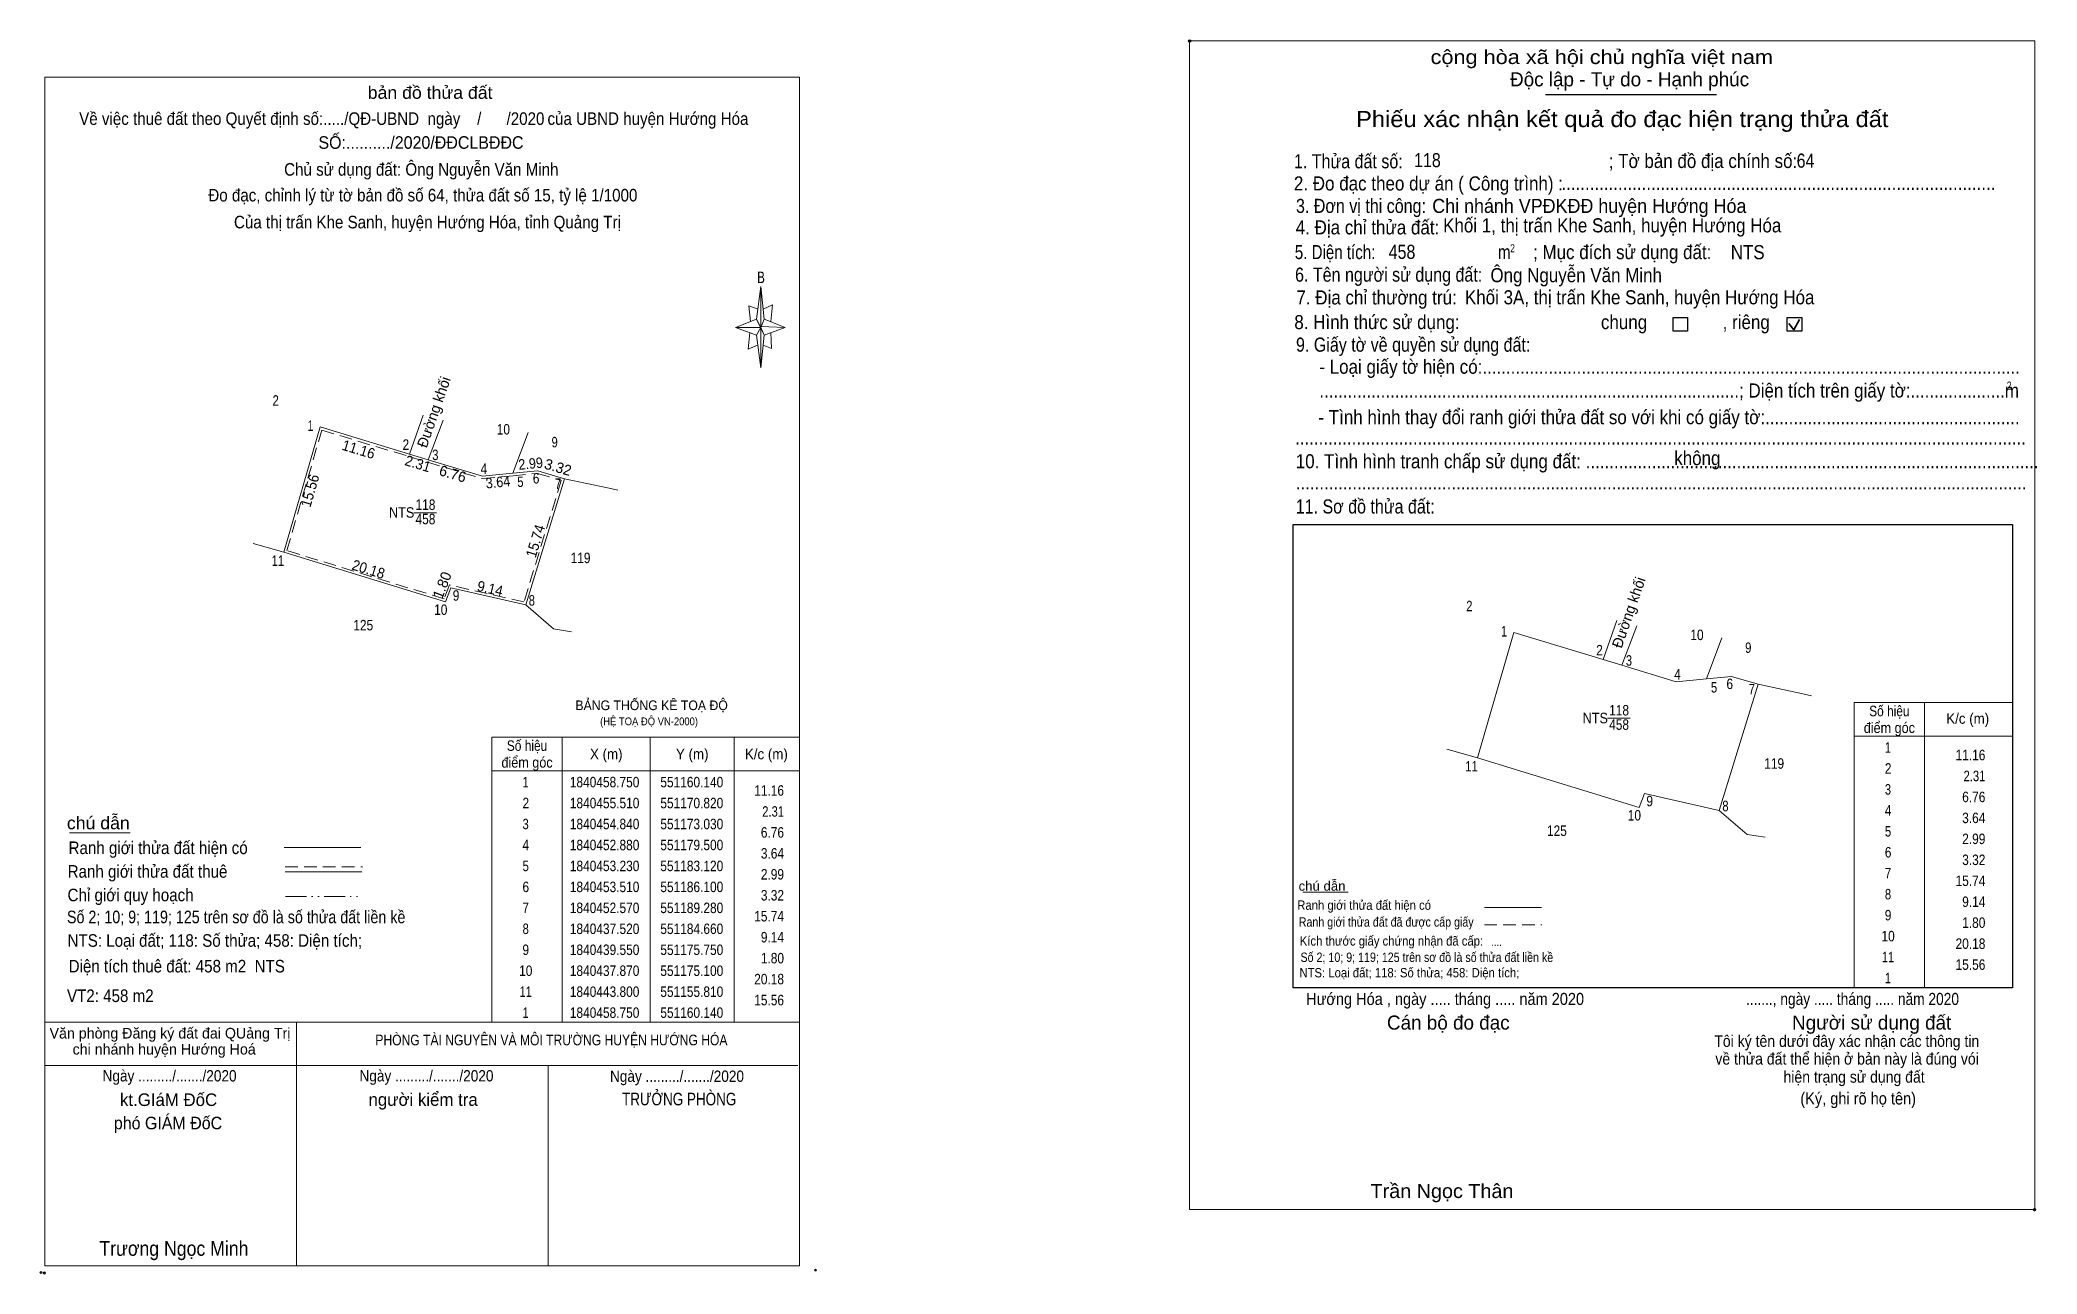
# Model space of a CAD drawing. Header units: metres. Extents: x 550779 to 551256, y 1840412 to 1840563.
# Drawn here: x 550778.8 to 551017, y 1840416.2 to 1840563.4 of the extents above; entities that cross this region are included whole.
import ezdxf
from ezdxf.enums import TextEntityAlignment as Align

# ---------------------------------------------------------------- set-up
doc = ezdxf.new("R2010")
doc.units = ezdxf.units.M
doc.header["$LTSCALE"] = 0.5
doc.header["$PDMODE"] = 32
doc.header["$PDSIZE"] = 0.25
doc.linetypes.add('DASH_DOUBLE_DOT', pattern=[9.2, 5, -1.2, 0.3, -1.2, 0.3, -1.2])
doc.linetypes.add('MEDIUM_DASHED', pattern=[4.5, 3, -1.5])
for name, color, linetype, lineweight in [('1', 7, 'Continuous', 13), ('10', 7, 'Continuous', 13), ('17', 7, 'Continuous', 13), ('2', 7, 'Continuous', 25), ('36', 7, 'Continuous', 13), ('5', 7, 'Continuous', 13), ('6', 7, 'Continuous', 13), ('63', 7, 'Continuous', 13)]:
    doc.layers.add(name, color=color, linetype=linetype, lineweight=lineweight)

msp = doc.modelspace()

# ---------------------------------------------------------------- texts
at = {"layer": '1'}
for s, height, width, p in [('BẢNG THỐNG KÊ TOẠ ĐỘ ', 1.15, 0.95, (550852, 1840483.5)), ('(HỆ TOẠ ĐỘ VN-2000)', 0.9335, 0.9, (550851.49, 1840481.69)), ('NTS', 1.25, 0.9, (550964.35, 1840481.93)), ('118', 1.25, 0.85, (550967.185, 1840482.86)), ('458', 1.25, 0.85, (550967.185, 1840481.15))]:
    msp.add_text(s, height=height, dxfattribs=dict(at, width=width)).set_placement(p, align=Align.CENTER)
at = {"layer": '10'}
for s, width, p in [('2', 0.8, (550806.96, 1840519.81)), ('10', 0.85, (550834.115, 1840516.37)), ('9', 0.8, (550840.235, 1840514.84)), ('118', 0.85, (550824.825, 1840507.38)), ('NTS', 0.9, (550821.99, 1840506.45)), ('458', 0.85, (550824.825, 1840505.67)), ('119', 0.85, (550843.32, 1840501.03)), ('125', 0.85, (550817.405, 1840493.01))]:
    msp.add_text(s, height=1.25, dxfattribs=dict(at, width=width)).set_placement(p, align=Align.CENTER)
for s, width, p in [(' 1', 0.75, (550811.46, 1840516.8)), (' 2', 0.85, (550822.88, 1840514.54)), (' 3', 0.8, (550826.37, 1840513.32)), (' 4', 0.85, (550832.19, 1840511.67)), (' 5', 0.8, (550836.52, 1840510.11)), (' 6', 0.85, (550838.42, 1840510.53)), (' 7', 0.8, (550841.02, 1840509.89)), (' 11', 0.8, (550807.97, 1840500.7)), (' 9', 0.85, (550828.87, 1840496.55)), (' 8', 0.8, (550837.88, 1840495.96)), (' 10', 0.85, (550827.44, 1840494.85))]:
    msp.add_text(s, height=1.25, dxfattribs=dict(at, width=width)).set_placement(p, align=Align.RIGHT)
for s, rotation, width, p in [('11.16', 343.124, 0.95, (550816.6736, 1840513.9995)), ('2.31', 343.134, 0.95, (550823.7387, 1840512.2978)), ('2.99', 5.368, 0.9, (550837.4265, 1840512.2859)), ('15.56', 73.847, 0.95, (550811.6435, 1840509.5011)), ('3.64', 5.522, 0.9, (550833.5299, 1840510.0711)), ('15.74', 72.935, 0.95, (550838.5399, 1840503.4816)), ('20.18', 342.912, 0.95, (550817.8464, 1840499.707)), ('9.14', 347.165, 0.95, (550832.3962, 1840497.3968))]:
    msp.add_text(s, height=1.25, rotation=rotation, dxfattribs=dict(at, width=width)).set_placement(p, align=Align.CENTER)
for s, rotation, p in [('3.32', 343.532, (550840.4578, 1840511.8713)), ('6.76', 343.147, (550827.9038, 1840511.0884)), ('1.80', 68.848, (550827.3937, 1840498.1745))]:
    msp.add_text(s, height=1.25, rotation=rotation, dxfattribs=at).set_placement(p, align=Align.CENTER)
at = {"layer": '2'}
for s, height, width, p in [('cộng hòa xã hội chủ nghĩa việt nam', 1.682, 1.15, (550944.7, 1840560.56)), ('1. Thửa đất số:', 1.682, 0.85, (550928.41, 1840548.12)), ('118', 1.68, 0.85, (550942.73, 1840548.26)), ('; Tờ bản đồ địa chính số:', 1.682, 0.9, (550965.95, 1840548.16)), ('64', 1.68, 0.85, (550988.36, 1840548.2)), ('2. Đo đạc theo dự án ( Công trình) : ', 1.683, 0.9, (550928.4, 1840545.48)), ('3. Đơn vị thi công:', 1.683, 0.85, (550928.65, 1840542.8)), ('Chi nhánh VPĐKĐĐ huyện Hướng Hóa', 1.68, 0.95, (550944.9, 1840542.8)), ('............................................................................................', 1.683, 0.9, (550960.3, 1840545.54)), ('4. Địa chỉ thửa đất:', 1.683, 0.9, (550928.62, 1840540.24)), ('Khối 1, thị trấn Khe Sanh, huyện Hướng Hóa', 1.68, 0.9, (550946.2, 1840540.48)), ('5. Diện tích:', 1.683, 0.8, (550928.51, 1840537.29)), ('458', 1.68, 0.85, (550939.7, 1840537.32)), ('m', 1.682, 0.8, (550952.74, 1840537.29)), ('2', 0.9611, 0.8, (550954.19, 1840538.1)), ('; Mục đích sử dụng đất:', 1.682, 0.9, (550956.92, 1840537.29)), ('NTS', 1.68, 0.9, (550980.5, 1840537.28)), ('6. Tên người sử dụng đất:', 1.683, 0.85, (550928.54, 1840534.6)), ('Ông Nguyễn Văn Minh', 1.68, 0.9, (550951.84, 1840534.54)), ('7. Địa chỉ thường trú:', 1.683, 0.9, (550928.7, 1840531.88)), ('Khối 3A, thị trấn Khe Sanh, huyện Hướng Hóa', 1.68, 0.9, (550948.8, 1840531.9)), ('8. Hình thức sử dụng:', 1.683, 0.9, (550928.45, 1840528.94)), ('chung                , riêng', 1.682, 0.9, (550965.02, 1840528.94)), ('9. Giấy tờ về quyền sử dụng đất:', 1.683, 0.85, (550928.65, 1840526.25)), ('     - Loại giấy tờ hiện có:..................................................................................................................', 1.682, 0.9, (550928.62, 1840523.62)), ('     .........................................................................................; Diện tích trên giấy tờ:....................m', 1.682, 0.9, (550928.62, 1840520.78)), ('2', 0.9611, 0.8, (551013.42, 1840521.72)), ('     - Tình hình thay đổi ranh giới thửa đất so với khi có giấy tờ:......................................................', 1.682, 0.9, (550928.51, 1840517.6)), ('...........................................................................................................................................................', 1.682, 0.9, (550928.54, 1840515.16)), ('10. Tình hình tranh chấp sử dụng đất: ................................................................................................', 1.683, 0.9, (550928.62, 1840512.34)), ('không', 1.682, 0.9, (550973.76, 1840512.72)), ('11. Sơ đồ thửa đất:', 1.683, 0.85, (550928.62, 1840506.95)), ('...........................................................................................................................................................', 1.682, 0.9, (550928.62, 1840509.83)), ('Hướng Hóa , ngày ..... tháng ..... năm 2020', 1.441, 0.9, (550929.86, 1840448.33)), ('......., ngày ..... tháng ..... năm 2020', 1.441, 0.85, (550982.32, 1840448.33)), ('(Ký, ghi rõ họ tên)', 1.442, 0.9, (550988.8, 1840436.46)), ('Trần Ngọc Thân', 1.68, 1.05, (550937.54, 1840425.3))]:
    msp.add_text(s, height=height, dxfattribs=dict(at, width=width)).set_placement(p)
for s, p in [('Độc lập - Tự do - Hạnh phúc', (550954.18, 1840557.9)), ('Cán bộ đo đạc', (550939.5, 1840445.39)), ('Người sử dụng đất', (550987.81, 1840445.39))]:
    msp.add_text(s, height=1.682, dxfattribs=at).set_placement(p)
for s, height, width, p in [('Phiếu xác nhận kết quả đo đạc hiện trạng thửa đất', 1.922, 1.1, (550967.565, 1840553.04)), ('....', 0.935, 0.95, (550952.56, 1840455.38)), ('Tôi ký tên dưới đây xác nhận các thông tin', 1.39, 0.9, (550994.34, 1840443.33)), ('về thửa đất thể hiện ở bản này là đúng vói', 1.39, 0.9, (550994.375, 1840441.22)), ('hiện trạng sử dụng đất', 1.39, 0.9, (550995.215, 1840439.06))]:
    msp.add_text(s, height=height, dxfattribs=dict(at, width=width)).set_placement(p, align=Align.CENTER)
msp.add_text('.', height=0.4806, dxfattribs=at).set_placement((551016.7285, 1840423.67), align=Align.CENTER)
at = {"layer": '5'}
for s, height, width, p in [('bản đồ thửa đất', 1.5, 1.05, (550825.38, 1840556.41)), ('Về việc thuê đất theo Quyết định số:...../QĐ-UBND  ngày    /      /2020', 1.5, 0.9, (550811.27, 1840553.3)), ('của UBND huyện Hướng Hóa', 1.5, 0.9, (550851.36, 1840553.3)), ('SỐ:........../2020/ĐĐCLBĐĐC', 1.5, 0.95, (550824.29, 1840550.45)), ('Chủ sử dụng đất: Ông Nguyễn Văn Minh', 1.5, 0.9, (550824.33, 1840547.24)), ('Đo đạc, chỉnh lý từ tờ bản đồ số 64, thửa đất số 15, tỷ lệ 1/1000 ', 1.5, 0.9, (550824.765, 1840544.17)), ('Của thị trấn Khe Sanh, huyện Hướng Hóa, tỉnh Quảng Trị', 1.5, 0.9, (550825.06, 1840540.96)), ('B', 1.378, 0.75, (550864.845, 1840534.43)), ('Ngày ........./......./2020', 1.35, 0.9, (550794.305, 1840439.21)), ('Ngày ........./......./2020', 1.35, 0.9, (550824.945, 1840439.21)), ('Ngày ........./......./2020', 1.35, 0.9, (550854.825, 1840439.16)), ('TRƯỞNG PHÒNG', 1.5, 0.8, (550855.085, 1840436.36)), ('phó GIÁM ĐốC', 1.5, 0.95, (550794.12, 1840433.5)), ('Trương Ngọc Minh', 1.75, 0.9, (550794.825, 1840418.41))]:
    msp.add_text(s, height=height, dxfattribs=dict(at, width=width)).set_placement(p, align=Align.CENTER)
for s, p in [('kt.GIáM ĐốC', (550794.185, 1840436.28)), ('người kiểm tra', (550824.545, 1840436.3))]:
    msp.add_text(s, height=1.5, dxfattribs=at).set_placement(p, align=Align.CENTER)
at = {"layer": '6'}
for s, height, width, p in [('chú dẫn', 1.5, 1.05, (550782.06, 1840469.29)), ('Ranh giới thửa đất hiện có ', 1.5, 0.9, (550782.26, 1840466.33)), ('Ranh giới thửa đất thuê', 1.5, 0.9, (550782.15, 1840463.51)), ('Chỉ giới quy hoạch', 1.5, 0.9, (550782.14, 1840460.7)), ('chú dẫn', 1.12, 1.05, (550928.96, 1840461.96)), ('Số 2; 10; 9; 119; 125 trên sơ đồ là số thửa đất liền kề', 1.5, 0.85, (550782.07, 1840458.08)), ('Ranh giới thửa đất hiện có ', 1.12, 0.9, (550928.8, 1840459.68)), ('Ranh giới thửa đất đã được cấp giấy', 1.12, 0.85, (550928.98, 1840457.67)), ('NTS: Loại đất; 118: Số thửa; 458: Diện tích;', 1.5, 0.9, (550782.14, 1840455.27)), ('Kích thước giấy chứng nhận đã cấp:', 1.12, 0.9, (550929.1, 1840455.41)), ('Diện tích thuê đất: 458 m2  NTS', 1.5, 0.9, (550782.27, 1840452.21)), ('Số 2; 10; 9; 119; 125 trên sơ đồ là số thửa đất liền kề', 1.12, 0.85, (550929.19, 1840453.46)), ('NTS: Loại đất; 118: Số thửa; 458: Diện tích;', 1.12, 0.9, (550929.06, 1840451.62)), ('VT2: 458 m2', 1.5, 0.9, (550782.07, 1840448.68))]:
    msp.add_text(s, height=height, dxfattribs=dict(at, width=width)).set_placement(p)
for s, p in [(' Văn phòng Đăng ký đất đai QUảng Trị', (550794.12, 1840444.33)), ('chi nhánh huyện Hướng Hoá', (550793.66, 1840442.42))]:
    msp.add_text(s, height=1.267, dxfattribs=at).set_placement(p, align=Align.CENTER)
at = {"layer": '6', "width": 0.85}
msp.add_text('PHÒNG TÀI NGUYÊN VÀ MÔI TRƯỜNG HUYỆN HƯỚNG HÓA', height=1.27, dxfattribs=at).set_placement((550839.845, 1840443.52), align=Align.CENTER)
at = {"layer": '63'}
for p in [(550826.4128, 1840518.8444), (550968.9228, 1840494.9444)]:
    msp.add_text('Đường khối', height=1.25, rotation=70.792, dxfattribs=at).set_placement(p, align=Align.CENTER)
for s, width, p in [('2', 0.8, (550949.32, 1840495.29)), ('10', 0.85, (550976.475, 1840491.85)), ('9', 0.8, (550982.595, 1840490.32)), ('Số hiệu', 0.85, (550999.42, 1840482.77)), ('K/c (m)', 0.95, (551008.765, 1840481.87)), ('điểm góc', 0.9, (550999.42, 1840480.77)), ('điểm góc', 0.9, (550836.94, 1840476.64)), ('Số hiệu', 0.85, (550836.94, 1840478.64)), ('X (m)', 0.95, (550846.39, 1840477.64)), ('Y (m)', 0.95, (550856.645, 1840477.64)), ('K/c (m)', 0.95, (550865.485, 1840477.64)), ('119', 0.85, (550985.68, 1840476.51)), (' 1', 0.75, (550999.07, 1840478.42)), (' 1', 0.75, (550836.59, 1840474.29)), ('1840458.750', 0.85, (550846.19, 1840474.29)), ('551160.140', 0.85, (550856.59, 1840474.29)), (' 2', 0.85, (550999.075, 1840475.92)), (' 2', 0.85, (550836.595, 1840471.79)), ('1840455.510', 0.85, (550846.19, 1840471.79)), ('551170.820', 0.85, (550856.59, 1840471.79)), (' 3', 0.8, (550999.065, 1840473.42)), (' 3', 0.8, (550836.585, 1840469.29)), ('1840454.840', 0.85, (550846.19, 1840469.29)), ('551173.030', 0.85, (550856.59, 1840469.29)), (' 4', 0.85, (550999.07, 1840470.92)), ('125', 0.85, (550959.765, 1840468.49)), (' 5', 0.8, (550999.075, 1840468.42)), (' 4', 0.85, (550836.59, 1840466.79)), ('1840452.880', 0.85, (550846.19, 1840466.79)), ('551179.500', 0.85, (550856.59, 1840466.79)), (' 6', 0.85, (550999.075, 1840465.92)), (' 5', 0.8, (550836.595, 1840464.29)), ('1840453.230', 0.85, (550846.19, 1840464.29)), ('551183.120', 0.85, (550856.59, 1840464.29)), (' 7', 0.8, (550999.075, 1840463.42)), (' 6', 0.85, (550836.595, 1840461.79)), ('1840453.510', 0.85, (550846.19, 1840461.79)), ('551186.100', 0.85, (550856.59, 1840461.79)), (' 8', 0.8, (550999.075, 1840460.92)), (' 7', 0.8, (550836.595, 1840459.29)), ('1840452.570', 0.85, (550846.19, 1840459.29)), ('551189.280', 0.85, (550856.59, 1840459.29)), (' 9', 0.85, (550999.07, 1840458.42)), (' 8', 0.8, (550836.595, 1840456.79)), ('1840437.520', 0.85, (550846.19, 1840456.79)), ('551184.660', 0.85, (550856.59, 1840456.79)), (' 10', 0.85, (550999.07, 1840455.92)), (' 9', 0.85, (550836.59, 1840454.29)), ('1840439.550', 0.85, (550846.19, 1840454.29)), ('551175.750', 0.85, (550856.59, 1840454.29)), (' 11', 0.8, (550999.07, 1840453.42)), (' 10', 0.85, (550836.59, 1840451.79)), ('1840437.870', 0.85, (550846.19, 1840451.79)), ('551175.100', 0.85, (550856.59, 1840451.79)), (' 1', 0.75, (550999.07, 1840450.92)), (' 11', 0.8, (550836.59, 1840449.29)), ('1840443.800', 0.85, (550846.19, 1840449.29)), ('551155.810', 0.85, (550856.59, 1840449.29)), (' 1', 0.75, (550836.59, 1840446.79)), ('1840458.750', 0.85, (550846.19, 1840446.79)), ('551160.140', 0.85, (550856.59, 1840446.79))]:
    msp.add_text(s, height=1.25, dxfattribs=dict(at, width=width)).set_placement(p, align=Align.CENTER)
for s, width, p in [(' 1', 0.75, (550953.82, 1840492.28)), (' 2', 0.85, (550965.24, 1840490.02)), (' 3', 0.8, (550968.73, 1840488.8)), (' 4', 0.85, (550974.55, 1840487.15)), (' 6', 0.85, (550980.78, 1840486.01)), (' 5', 0.8, (550978.88, 1840485.59)), (' 7', 0.8, (550983.38, 1840485.37)), ('11.16', 0.85, (551010.87, 1840477.52)), (' 11', 0.8, (550950.33, 1840476.18)), ('2.31', 0.8, (551010.87, 1840475.02)), ('11.16', 0.85, (550867.59, 1840473.29)), (' 9', 0.85, (550971.23, 1840472.03)), ('6.76', 0.85, (551010.87, 1840472.52)), ('2.31', 0.8, (550867.59, 1840470.79)), (' 10', 0.85, (550969.8, 1840470.33)), (' 8', 0.8, (550980.24, 1840471.44)), ('3.64', 0.85, (551010.87, 1840470.02)), ('6.76', 0.85, (550867.59, 1840468.29)), ('2.99', 0.85, (551010.87, 1840467.52)), ('3.64', 0.85, (550867.59, 1840465.79)), ('3.32', 0.85, (551010.87, 1840465.02)), ('2.99', 0.85, (550867.59, 1840463.29)), ('15.74', 0.85, (551010.87, 1840462.52)), ('3.32', 0.85, (550867.59, 1840460.79)), ('9.14', 0.85, (551010.87, 1840460.02)), ('15.74', 0.85, (550867.59, 1840458.29)), ('1.80', 0.85, (551010.87, 1840457.52)), ('9.14', 0.85, (550867.59, 1840455.79)), ('20.18', 0.85, (551010.87, 1840455.02)), ('1.80', 0.85, (550867.59, 1840453.29)), ('20.18', 0.85, (550867.59, 1840450.79)), ('15.56', 0.85, (551010.87, 1840452.52)), ('15.56', 0.85, (550867.59, 1840448.29))]:
    msp.add_text(s, height=1.25, dxfattribs=dict(at, width=width)).set_placement(p, align=Align.RIGHT)

# ---------------------------------------------------------------- linework, layer by layer
at = {"layer": '1'}
msp.add_lwpolyline([(550954.62, 1840492.76), (550965.3, 1840489.52), (550967.51, 1840488.85), (550973.98, 1840486.89), (550977.6, 1840487.24), (550980.58, 1840487.52), (550983.76, 1840486.58), (550979.14, 1840471.53), (550970.23, 1840473.56), (550969.58, 1840471.88), (550950.29, 1840477.81)], close=True, dxfattribs=at)
at = {"layer": '10'}
for p, q in [((550822.94, 1840514.04), (550824.56, 1840518.69)), ((550812.26, 1840517.28), (550807.93, 1840502.33)), ((550812.26, 1840517.28), (550822.94, 1840514.04)), ((550825.15, 1840513.37), (550826.94, 1840518.07)), ((550835.24, 1840511.76), (550837.08, 1840516.63)), ((550822.94, 1840514.04), (550825.15, 1840513.37)), ((550825.15, 1840513.37), (550831.62, 1840511.41)), ((550831.62, 1840511.41), (550835.24, 1840511.76)), ((550835.24, 1840511.76), (550838.22, 1840512.04)), ((550836.78, 1840496.05), (550841.4, 1840511.1)), ((550838.22, 1840512.04), (550841.4, 1840511.1)), ((550841.4, 1840511.1), (550846.75, 1840509.96)), ((550847.78, 1840509.74), (550846.75, 1840509.96)), ((550823.43, 1840507.04), (550826.13, 1840507.05)), ((550804.29, 1840503.38), (550807.94, 1840502.33)), ((550836.78, 1840496.05), (550840.08, 1840493.2)), ((550840.08, 1840493.2), (550842.23, 1840492.85)), ((550954.62, 1840492.76), (550950.29, 1840477.81)), ((550954.62, 1840492.76), (550965.3, 1840489.52)), ((550965.3, 1840489.52), (550966.92, 1840494.17)), ((550967.51, 1840488.85), (550969.3, 1840493.55)), ((550977.6, 1840487.24), (550979.44, 1840492.11)), ((550967.51, 1840488.85), (550973.98, 1840486.89)), ((550973.98, 1840486.89), (550977.6, 1840487.24)), ((550977.6, 1840487.24), (550980.58, 1840487.52)), ((550980.58, 1840487.52), (550983.76, 1840486.58)), ((550979.14, 1840471.53), (550983.76, 1840486.58)), ((550983.76, 1840486.58), (550989.11, 1840485.44)), ((550990.14, 1840485.22), (550989.11, 1840485.44)), ((550946.65, 1840478.86), (550950.3, 1840477.81)), ((550979.14, 1840471.53), (550982.44, 1840468.68)), ((550982.44, 1840468.68), (550984.59, 1840468.33))]:
    msp.add_line(p, q, dxfattribs=at)
msp.add_lwpolyline([(550812.26, 1840517.28), (550822.94, 1840514.04), (550825.15, 1840513.37), (550831.62, 1840511.41), (550835.24, 1840511.76), (550838.22, 1840512.04), (550841.4, 1840511.1), (550836.78, 1840496.05), (550827.87, 1840498.08), (550827.22, 1840496.4), (550807.93, 1840502.33)], close=True, dxfattribs=at)
at = {"layer": '10', "linetype": 'MEDIUM_DASHED'}
msp.add_lwpolyline([(550812.46, 1840516.9), (550822.85, 1840513.75), (550825.06, 1840513.08), (550831.59, 1840511.11), (550835.27, 1840511.46), (550838.19, 1840511.74), (550841.02, 1840510.9), (550836.57, 1840496.4), (550827.68, 1840498.43), (550827.04, 1840496.77), (550808.3, 1840502.53)], close=True, dxfattribs=at)
at = {"layer": '10'}
for points in [[(550807.93, 1840502.33), (550827.22, 1840496.4), (550827.87, 1840498.08), (550836.78, 1840496.05)], [(550950.29, 1840477.81), (550969.58, 1840471.88), (550970.23, 1840473.56), (550979.14, 1840471.53)]]:
    msp.add_lwpolyline(points, dxfattribs=at)
at = {"layer": '17'}
for p, q in [((550782.36, 1840468.87), (550789.6, 1840468.87)), ((550929.46, 1840461.8), (550934.86, 1840461.8))]:
    msp.add_line(p, q, dxfattribs=at)
at = {"layer": '2'}
for p, q in [((550958.41, 1840556.92), (550978.79, 1840556.92)), ((550928.32, 1840505.62), (551014.12, 1840505.62)), ((551014.12, 1840505.62), (551014.12, 1840450.39))]:
    msp.add_line(p, q, dxfattribs=at)
at = {"layer": '2', "lineweight": 35}
for p, q in [((550988.02, 1840528.86), (550988.72, 1840530.11)), ((550987.44, 1840529.6), (550988.02, 1840528.86))]:
    msp.add_line(p, q, dxfattribs=at)
at = {"layer": '2', "lineweight": 13}
msp.add_lwpolyline([(550915.96, 1840563.31), (551016.75, 1840563.31), (551016.75, 1840423.92), (550915.96, 1840423.92)], close=True, dxfattribs=at)
at = {"layer": '2'}
for points in [[(550973.63, 1840530.32), (550975.36, 1840530.32), (550975.36, 1840528.71), (550973.63, 1840528.71)], [(550987.25, 1840530.32), (550988.98, 1840530.32), (550988.98, 1840528.71), (550987.25, 1840528.71)]]:
    msp.add_lwpolyline(points, close=True, dxfattribs=at)
msp.add_lwpolyline([(551014.12, 1840450.39), (550928.32, 1840450.39), (550928.32, 1840505.62)], dxfattribs=at)
for p in [(550915.96, 1840563.31), (551016.74, 1840423.92)]:
    msp.add_point(p, dxfattribs=at)
at = {"layer": '36'}
msp.add_line((550965.3, 1840489.52), (550967.51, 1840488.85), dxfattribs=at)
at = {"layer": '5'}
for p, q in [((550864.31, 1840530.14), (550864.81, 1840534.04)), ((550865.21, 1840530.14), (550867.71, 1840529.14)), ((550864.31, 1840528.24), (550861.81, 1840529.14)), ((550865.21, 1840528.24), (550864.81, 1840524.34)), ((550866.01, 1840528.54), (550866.11, 1840526.64)), ((550866.11, 1840526.64), (550865.11, 1840527.04)), ((550809.44, 1840417.2), (550809.44, 1840446.26)), ((550779.44, 1840441.1), (550869.24, 1840441.1)), ((550779.44, 1840441.1), (550869.24, 1840441.1)), ((550779.44, 1840441.1), (550869.24, 1840441.1)), ((550839.44, 1840417.2), (550839.44, 1840441.1))]:
    msp.add_line(p, q, dxfattribs=at)
for points in [[(550779.44, 1840559), (550869.44, 1840559), (550869.44, 1840417.2), (550779.44, 1840417.2)], [(550864.81, 1840534.04), (550865.21, 1840530.14), (550864.81, 1840529.14)], [(550864.81, 1840529.14), (550861.81, 1840529.14), (550864.31, 1840530.14), (550865.21, 1840528.24), (550867.71, 1840529.14), (550864.81, 1840529.24)], [(550864.81, 1840529.14), (550864.81, 1840524.34), (550864.31, 1840528.24)]]:
    msp.add_lwpolyline(points, close=True, dxfattribs=at)
for points in [[(550864.81, 1840529.14), (550864.31, 1840530.14), (550861.81, 1840529.14)], [(550864.51, 1840531.34), (550863.41, 1840531.74), (550863.61, 1840529.84)], [(550865.11, 1840531.34), (550866.21, 1840531.84), (550866.01, 1840529.84)], [(550863.51, 1840528.54), (550863.31, 1840526.54), (550864.41, 1840527.04)], [(550864.81, 1840529.14), (550865.21, 1840528.24), (550867.71, 1840529.14)], [(550869.44, 1840417.2), (550779.44, 1840417.2), (550779.44, 1840441.1)]]:
    msp.add_lwpolyline(points, dxfattribs=at)
for p in [(550778.97, 1840416.43), (550779.37, 1840416.36)]:
    msp.add_point(p, dxfattribs=at)
at = {"layer": '6'}
for p, q in [((550807.96, 1840467.13), (550817.1, 1840467.13)), ((550808.1, 1840464.2), (550817.24, 1840464.2)), ((550951.12, 1840459.96), (550957.94, 1840459.96)), ((550779.44, 1840446.26), (550869.44, 1840446.26))]:
    msp.add_line(p, q, dxfattribs=at)
at = {"layer": '6', "linetype": 'MEDIUM_DASHED'}
for p, q in [((550808.1, 1840464.82), (550817.3, 1840464.82)), ((550951.12, 1840457.87), (550957.97, 1840457.87))]:
    msp.add_line(p, q, dxfattribs=at)
at = {"layer": '6'}
msp.add_point((550871.34, 1840416.7), dxfattribs=at)
at = {"layer": '63'}
for p, q in [((550965.79, 1840482.52), (550968.49, 1840482.53)), ((551003.62, 1840484.39), (551003.62, 1840450.39)), ((551014.12, 1840484.39), (551014.12, 1840450.39)), ((550841.14, 1840480.26), (550841.14, 1840446.26)), ((550851.64, 1840480.26), (550851.64, 1840446.26)), ((550861.64, 1840480.26), (550861.64, 1840446.26)), ((550995.22, 1840480.39), (551014.12, 1840480.39)), ((550832.74, 1840476.26), (550869.44, 1840476.26))]:
    msp.add_line(p, q, dxfattribs=at)
at = {"layer": '63', "linetype": 'DASH_DOUBLE_DOT'}
msp.add_line((550808.13, 1840461.28), (550817.33, 1840461.28), dxfattribs=at)
at = {"layer": '63'}
msp.add_lwpolyline([(551014.12, 1840450.39), (550995.22, 1840450.39), (550995.22, 1840484.39), (551014.12, 1840484.39)], dxfattribs=at)
msp.add_lwpolyline([(550832.74, 1840480.26), (550869.44, 1840480.26), (550869.44, 1840446.26), (550832.74, 1840446.26)], close=True, dxfattribs=at)

msp.set_redraw_order([(e.dxf.handle, doc.entitydb.next_handle()) for e in msp.query("TEXT MTEXT ATTDEF DIMENSION ARC_DIMENSION")])  # texts and dimensions are drawn at this point

doc.saveas('drawing.dxf')
